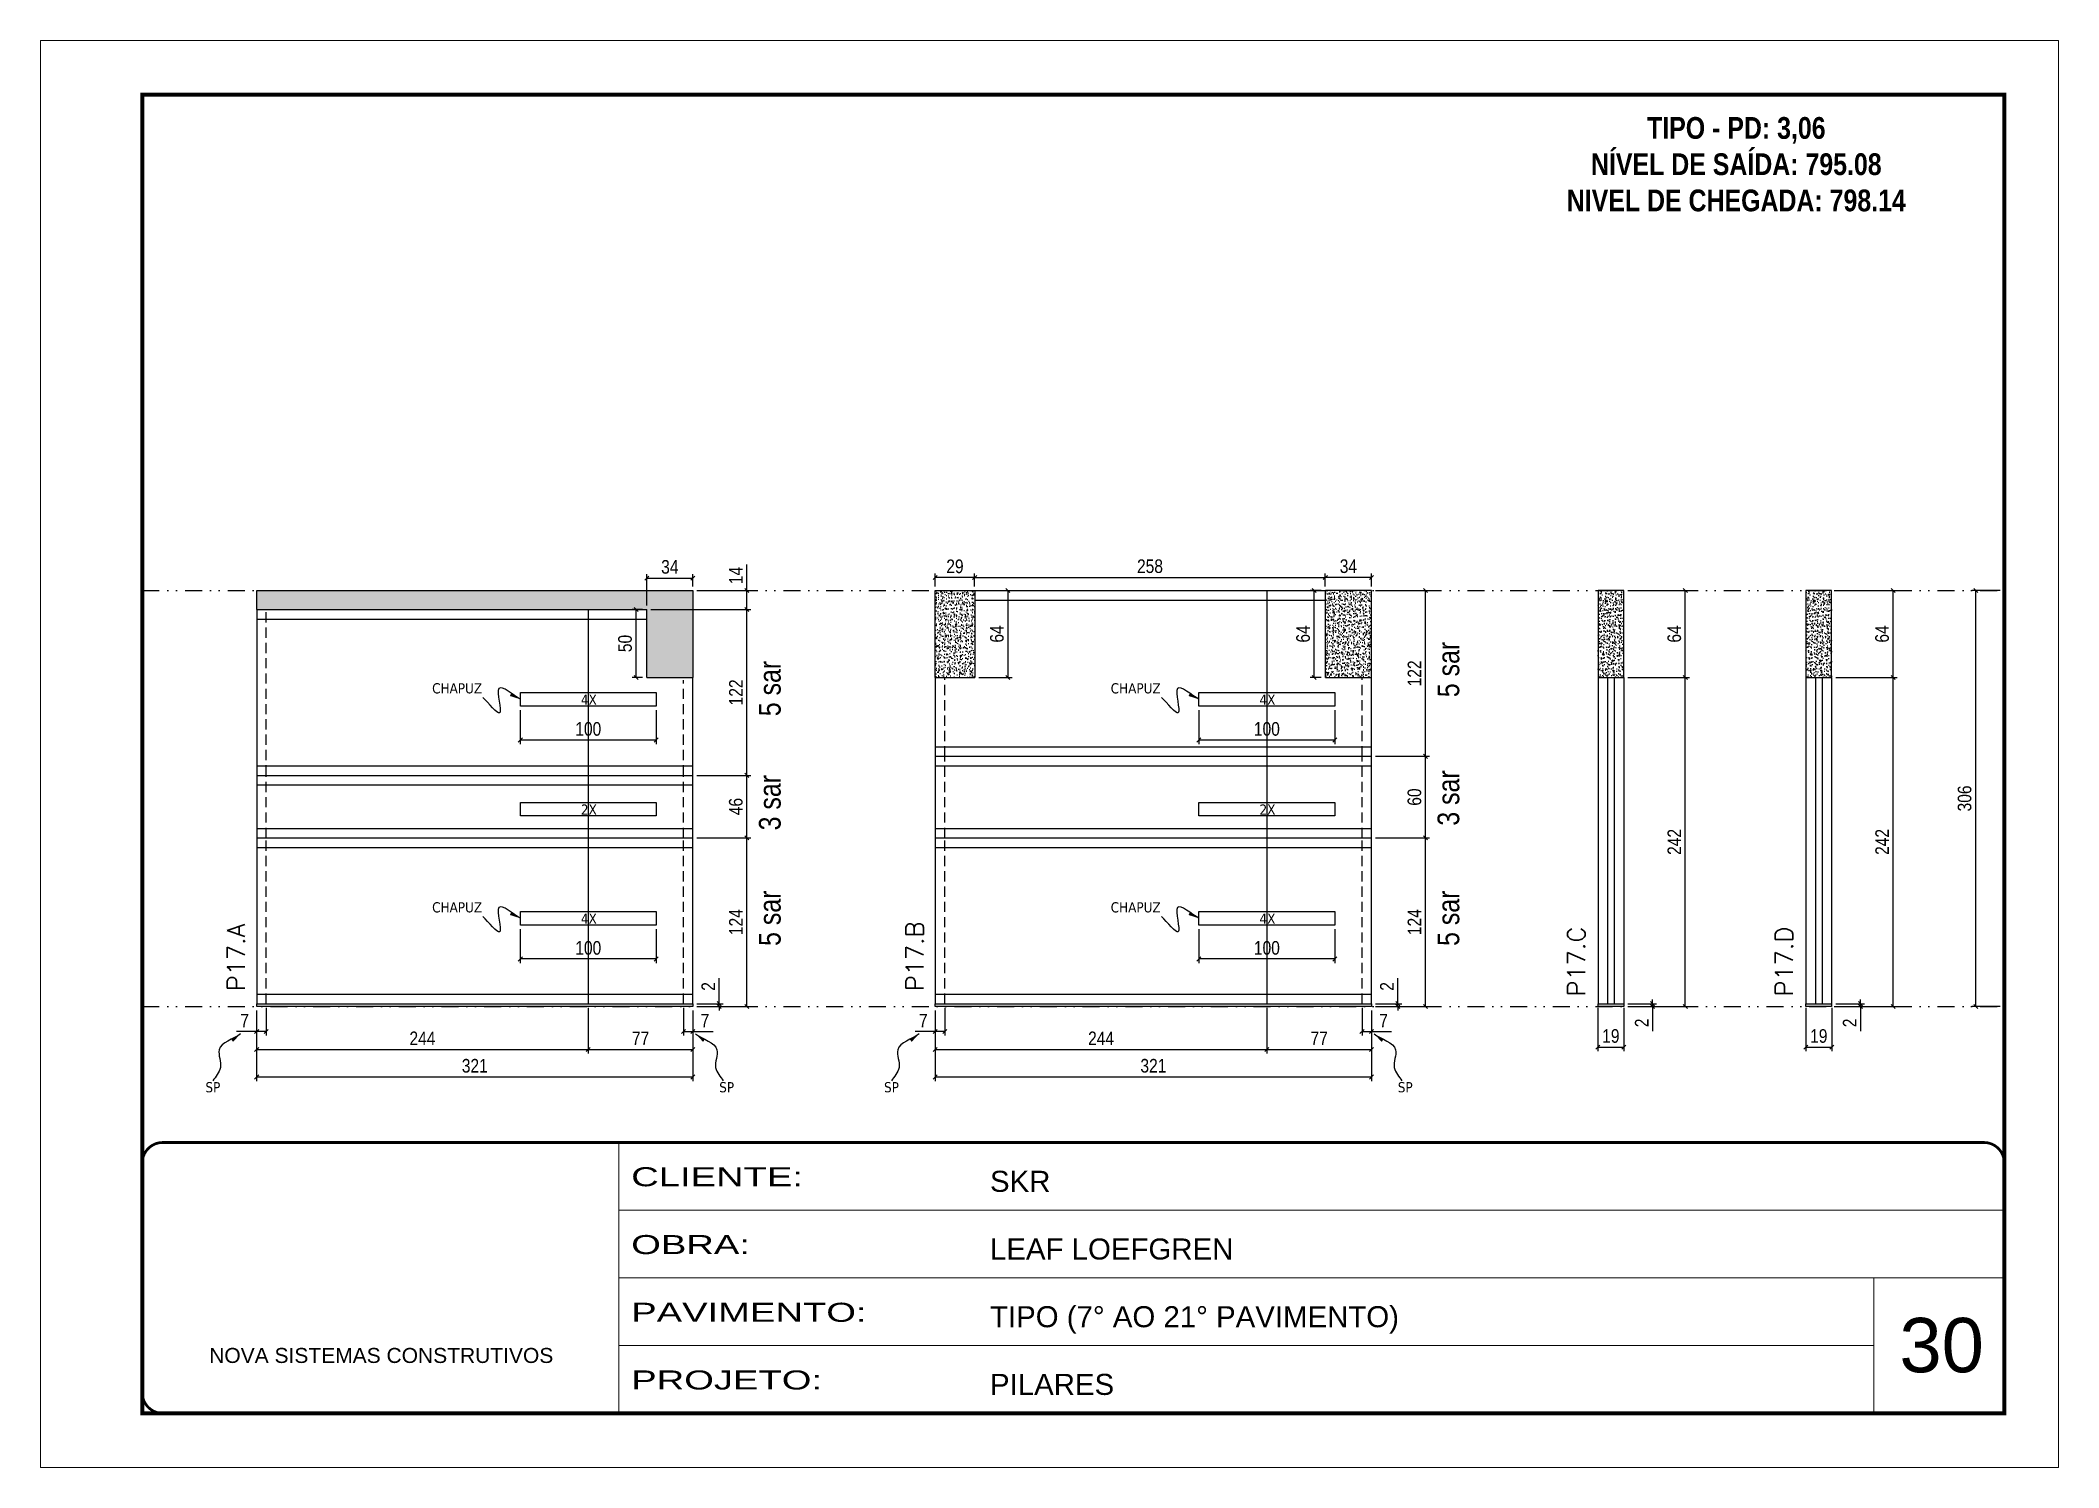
# Model space of a CAD drawing. Extents: x 14400 to 27878, y -21631 to 6985.
# Drawn here: x 16012 to 17497, y -2105 to -1055 of the extents above; entities that cross this region are included whole.
import ezdxf

# ---------------------------------------------------------------- set-up
doc = ezdxf.new("R2010")
doc.units = 0
for name, pattern in [('CONTINUO', [0]), ('DASHED', [0.75, 0.5, -0.25]), ('DIVIDE2', [0.625, 0.25, -0.125, 0, -0.125, 0, -0.125]), ('HIDDEN', [0.375, 0.25, -0.125])]:
    doc.linetypes.add(name, pattern=pattern)
for name, color, linetype, lineweight in [('CARIMBO', 255, 'Continuous', 9), ('Folhas', 255, 'Continuous', 9), ('SARRAFO DE PRESSAO', 251, 'DASHED', 9), ('Texto Seção', 7, 'Continuous', 15)]:
    doc.layers.add(name, color=color, linetype=linetype, lineweight=lineweight)
for name, color, linetype in [('COTA', 241, 'Continuous'), ('NOMENCLATURA', 7, 'Continuous'), ('Nível', 160, 'Continuous'), ('Painéis', 200, 'Continuous'), ('SARR_2.2x10', 60, 'Continuous'), ('SARR_2.2x7', 40, 'Continuous'), ('Sarrafo de Pressão', 42, 'HIDDEN'), ('texto', 7, 'Continuous')]:
    doc.layers.add(name, color=color, linetype=linetype)
doc.styles.add('ARIAL', font='arial.ttf')
doc.styles.add('ARIAL_NARROW', font='ARIALN.TTF', dxfattribs={"height": 0.2})
doc.styles.add('COTA TECNICA', font='techl___.ttf', dxfattribs={"height": 10})
doc.styles.add('COTA TECNICA-50', font='techl___.ttf', dxfattribs={"height": 10})
doc.styles.add('REGUA-120', font='ROMANS.shx', dxfattribs={"height": 15})
doc.styles.add('ROMANC', font='techb___.ttf', dxfattribs={"height": 2.5})
doc.styles.get("Standard").update_dxf_attribs({"font": 'arial.ttf'})
doc.styles.add('Tecnologia', font='')
doc.styles.get('Tecnologia').set_extended_font_data('Forgotten Futurist')
doc.dimstyles.new('COTA PAINEL-50', dxfattribs={"dimtxt": 10, "dimasz": 3, "dimexe": 3, "dimexo": 3, "dimgap": 3, "dimtad": 1, "dimdec": 1, "dimzin": 12, "dimdsep": 46, "dimtxsty": 'COTA TECNICA-50', "dimblk1": 'OBLIQUE', "dimblk2": 'OBLIQUE', "dimsah": 1, "dimcen": 0.9, "dimclrd": 4, "dimclre": 4, "dimclrt": 240, "dimadec": 1, "dimazin": 3, "dimtfac": 1, "dimtdec": 1, "dimtmove": 0, "dimatfit": 3, "dimfxl": 1, "dimtolj": 1, "dimtzin": 12, "dimarcsym": 0})
doc.dimstyles.new('PAINEL', dxfattribs={"dimtxt": 10, "dimasz": 3, "dimexe": 3, "dimexo": 3, "dimgap": 3, "dimtad": 1, "dimdec": 1, "dimzin": 12, "dimdsep": 46, "dimtxsty": 'COTA TECNICA', "dimblk1": 'OBLIQUE', "dimblk2": 'OBLIQUE', "dimsah": 1, "dimcen": 0.9, "dimclrd": 4, "dimclre": 4, "dimclrt": 240, "dimadec": 1, "dimazin": 3, "dimtfac": 1, "dimtdec": 1, "dimtmove": 0, "dimatfit": 3, "dimfxl": 1, "dimtolj": 1, "dimtzin": 12, "dimarcsym": 0})
doc.dimstyles.get("Standard").update_dxf_attribs({"dimtxt": 0.18, "dimasz": 0.18, "dimexe": 0.18, "dimexo": 0.0625, "dimgap": 0.09, "dimtad": 0, "dimtih": 1, "dimtoh": 1, "dimdec": 4, "dimzin": 0, "dimdsep": 46, "dimtxsty": 'Standard', "dimcen": 0.09, "dimadec": 0, "dimazin": 0, "dimtfac": 1, "dimtdec": 4, "dimtofl": 0, "dimtmove": 0, "dimatfit": 3, "dimfxl": 1, "dimtolj": 1, "dimtzin": 0, "dimarcsym": 0})

msp = doc.modelspace()

# ---------------------------------------------------------------- texts
at = {"layer": 'CARIMBO', "style": 'ARIAL'}
msp.add_text('30', height=40, dxfattribs=at).set_placement((17379.828, -2035.155))
at = {"layer": 'NOMENCLATURA', "style": 'ARIAL_NARROW'}
for s, p in [('5 sar', (17055.958, -1538.496)), ('5 sar', (16556.662, -1552.496)), ('3 sar', (16556.662, -1636.496)), ('3 sar', (17055.958, -1633.05)), ('5 sar', (16556.662, -1721.496)), ('5 sar', (17055.958, -1721.496))]:
    msp.add_text(s, height=16, rotation=90, dxfattribs=at).set_placement(p)
at = {"layer": 'NOMENCLATURA', "color": 2, "insert": (17259.806, -1111.713), "char_height": 16, "attachment_point": 2, "style": 'ROMANC'}
msp.add_mtext_dynamic_manual_height_columns('TIPO - PD: 3,06\\PNÍVEL DE SAÍDA: 795.08\\PNIVEL DE CHEGADA: 798.14', width=432.35115, gutter_width=1, heights=[0], dxfattribs=at)
at = {"layer": 'texto', "color": 0, "char_height": 7.5, "attachment_point": 5}
for s, insert in [('{\\fTahoma|b0|i0|c0|p34;\\C4;CHAPUZ}', (16318.595, -1532.039)), ('{\\fTahoma|b0|i0|c0|p34;\\C4;CHAPUZ}', (16817.89, -1532.039)), ('{\\fTahoma|b0|i0|c0|p34;\\C4;4X}', (16415.537, -1540.346)), ('{\\fTahoma|b0|i0|c0|p34;\\C4;4X}', (16914.833, -1540.346)), ('{\\fTahoma|b0|i0|c0|p34;\\C4;2X}', (16415.537, -1621.183)), ('{\\fTahoma|b0|i0|c0|p34;\\C4;2X}', (16914.833, -1621.183)), ('{\\fTahoma|b0|i0|c0|p34;\\C4;CHAPUZ}', (16318.595, -1693.157)), ('{\\fTahoma|b0|i0|c0|p34;\\C4;CHAPUZ}', (16817.89, -1693.157)), ('{\\fTahoma|b0|i0|c0|p34;\\C4;4X}', (16415.537, -1701.465)), ('{\\fTahoma|b0|i0|c0|p34;\\C4;4X}', (16914.833, -1701.465)), ('{\\fTahoma|b0|i0|c0|p34;\\C4;SP}', (16138.898, -1825.506)), ('{\\fTahoma|b0|i0|c0|p34;\\C4;SP}', (16516.922, -1825.506)), ('{\\fTahoma|b0|i0|c0|p34;\\C4;SP}', (16638.193, -1825.506)), ('{\\fTahoma|b0|i0|c0|p34;\\C4;SP}', (17016.218, -1825.506))]:
    msp.add_mtext(s, dxfattribs=dict(at, insert=insert))
at = {"layer": 'Texto Seção', "char_height": 13, "attachment_point": 7, "rotation": 90, "style": 'REGUA-120'}
for s, insert, width in [('P17.A', (16162.525, -1754.764), 285.32988), ('P17.B', (16661.821, -1754.764), 285.32988), ('P17.C', (17148.597, -1758.604), 370.6998), ('P17.D', (17301.513, -1758.604), 370.6998)]:
    msp.add_mtext(s, dxfattribs=dict(at, insert=insert, width=width))

# ---------------------------------------------------------------- blocks, each defined once
blk = doc.blocks.new('9999999999')
at = {"color": 30, "linetype": 'CONTINUO'}
for p, q in [((98564.6, 34230.2), (98564.6, 34429.4)), ((98564.6, 34379.6), (99584, 34379.6)), ((98564.6, 34329.8), (99488, 34329.8)), ((99584, 34329.8), (99488, 34329.8)), ((99488, 34329.8), (99488, 34230.2)), ((98564.6, 34280), (99488, 34280))]:
    blk.add_line(p, q, dxfattribs=at)
at = {"color": 30, "linetype": 'CONTINUO', "const_width": 2}
blk.add_lwpolyline([(99584, 34230.2), (99584, 34414.4, 0.414214), (99569, 34429.4), (98229, 34429.4, 0.414214), (98214, 34414.4), (98214, 34245.2, 0.414214), (98229, 34230.2), (99584, 34230.2)], format="xyb", dxfattribs=at)
at = {"layer": 'Folhas'}
blk.add_lwpolyline([(98139, 34190.2), (99624, 34190.2), (99624, 35240.2), (98139, 35240.2)], close=True, dxfattribs=at)
at = {"layer": 'Folhas', "color": 30, "const_width": 3}
blk.add_lwpolyline([(98214, 34230.2), (99584, 34230.2), (99584, 35200.2), (98214, 35200.2)], close=True, dxfattribs=at)
at = {"color": 7, "linetype": 'Continuous', "ltscale": 5, "style": 'ARIAL'}
for s, height, p in [('SKR', 15.48, (98837.7, 34393.1)), ('LEAF LOEFGREN', 15.483, (98837.7, 34343.3)), ('TIPO (7° AO 21° PAVIMENTO)', 15.483, (98837.7, 34293.5)), ('NOVA SISTEMAS CONSTRUTIVOS', 11.059, (98263.2, 34267.2)), ('PILARES', 15.48, (98837.7, 34243.7))]:
    blk.add_text(s, height=height, dxfattribs=at).set_placement(p)
at = {"layer": 'Folhas', "color": 7, "style": 'Tecnologia', "width": 1.5}
for s, p in [('CLIENTE:', (98573.7, 34397.2)), ('OBRA:', (98573.7, 34347.3)), ('PAVIMENTO:', (98573.7, 34297.5)), ('PROJETO:', (98573.7, 34247.7))]:
    blk.add_text(s, height=14, dxfattribs=at).set_placement(p)
blk = doc.blocks.new('_Oblique')
at = {"color": 0, "linetype": 'ByBlock', "lineweight": -2}
blk.add_line((-0.5, -0.5), (0.5, 0.5), dxfattribs=at)
blk = doc.blocks.new('*D1840')
at = {"layer": 'COTA', "color": 4, "lineweight": -2, "transparency": 16777216}
for p, q in [((16178.1, -1767), (16178.1, -1787.5)), ((16171.1, -1769), (16171.1, -1787.5)), ((16171.1, -1784.5), (16156.4, -1784.5)), ((16178.1, -1784.5), (16171.1, -1784.5))]:
    blk.add_line(p, q, dxfattribs=at)
at = {"layer": 'Defpoints', "color": 0, "transparency": 16777216}
for p in [(16171.1, -1766), (16178.1, -1764), (16171.1, -1784.5)]:
    blk.add_point(p, dxfattribs=at)
at = {"layer": 'COTA', "color": 4, "lineweight": -2, "transparency": 16777216, "xscale": 3, "yscale": 3, "zscale": 3, "rotation": 180}
blk.add_blockref('_Oblique', (16171.1, -1784.5), dxfattribs=at)
at = {"layer": 'COTA', "color": 4, "lineweight": -2, "transparency": 16777216, "xscale": 3, "yscale": 3, "zscale": 3}
blk.add_blockref('_Oblique', (16178.1, -1784.5), dxfattribs=at)
at = {"layer": 'COTA', "color": 240, "transparency": 16777216, "insert": (16162.3, -1776.5), "char_height": 10, "attachment_point": 5, "style": 'COTA TECNICA-50'}
blk.add_mtext('\\A1;7', dxfattribs=at)
blk = doc.blocks.new('*D1841')
at = {"layer": 'COTA', "color": 4, "lineweight": -2, "transparency": 16777216}
for p, q in [((16485.1, -1767), (16485.1, -1787.5)), ((16492.1, -1769), (16492.1, -1787.5)), ((16485.1, -1784.5), (16492.1, -1784.5)), ((16492.1, -1784.5), (16506.9, -1784.5))]:
    blk.add_line(p, q, dxfattribs=at)
at = {"layer": 'Defpoints', "color": 0, "transparency": 16777216}
for p in [(16485.1, -1764), (16492.1, -1766), (16492.1, -1784.5)]:
    blk.add_point(p, dxfattribs=at)
at = {"layer": 'COTA', "color": 4, "lineweight": -2, "transparency": 16777216, "xscale": 3, "yscale": 3, "zscale": 3, "rotation": 180}
blk.add_blockref('_Oblique', (16485.1, -1784.5), dxfattribs=at)
at = {"layer": 'COTA', "color": 4, "lineweight": -2, "transparency": 16777216, "xscale": 3, "yscale": 3, "zscale": 3}
blk.add_blockref('_Oblique', (16492.1, -1784.5), dxfattribs=at)
at = {"layer": 'COTA', "color": 240, "transparency": 16777216, "insert": (16501, -1776.5), "char_height": 10, "attachment_point": 5, "style": 'COTA TECNICA-50'}
blk.add_mtext('\\A1;7', dxfattribs=at)
blk = doc.blocks.new('*D1842')
at = {"layer": 'COTA', "color": 4, "lineweight": -2, "transparency": 16777216}
for p, q in [((16511.4, -1764), (16511.4, -1745.2)), ((16495.1, -1764), (16514.4, -1764)), ((16495.1, -1766), (16514.4, -1766)), ((16511.4, -1766), (16511.4, -1764)), ((16511.4, -1766), (16511.4, -1769))]:
    blk.add_line(p, q, dxfattribs=at)
at = {"layer": 'Defpoints', "color": 0, "transparency": 16777216}
for p in [(16492.1, -1764), (16492.1, -1766), (16511.4, -1766)]:
    blk.add_point(p, dxfattribs=at)
at = {"layer": 'COTA', "color": 4, "lineweight": -2, "transparency": 16777216, "xscale": 3, "yscale": 3, "zscale": 3}
for p, rotation in [((16511.4, -1764), 270), ((16511.4, -1766), 90)]:
    blk.add_blockref('_Oblique', p, dxfattribs=dict(at, rotation=rotation))
at = {"layer": 'COTA', "color": 240, "transparency": 16777216, "insert": (16503.4, -1751.3), "char_height": 10, "attachment_point": 5, "rotation": 90, "style": 'COTA TECNICA-50'}
blk.add_mtext('\\A1;2', dxfattribs=at)
blk = doc.blocks.new('*D1843')
at = {"layer": 'COTA', "color": 4, "lineweight": -2, "transparency": 16777216}
for p, q in [((16415.1, -1767), (16415.1, -1800.6)), ((16171.1, -1769), (16171.1, -1800.6)), ((16171.1, -1797.6), (16415.1, -1797.6))]:
    blk.add_line(p, q, dxfattribs=at)
at = {"layer": 'Defpoints', "color": 0, "transparency": 16777216}
for p in [(16171.1, -1766), (16415.1, -1764), (16415.1, -1797.6)]:
    blk.add_point(p, dxfattribs=at)
at = {"layer": 'COTA', "color": 4, "lineweight": -2, "transparency": 16777216, "xscale": 3, "yscale": 3, "zscale": 3, "rotation": 180}
blk.add_blockref('_Oblique', (16171.1, -1797.6), dxfattribs=at)
at = {"layer": 'COTA', "color": 4, "lineweight": -2, "transparency": 16777216, "xscale": 3, "yscale": 3, "zscale": 3}
blk.add_blockref('_Oblique', (16415.1, -1797.6), dxfattribs=at)
at = {"layer": 'COTA', "color": 240, "transparency": 16777216, "insert": (16293.1, -1789.5), "char_height": 10, "attachment_point": 5, "style": 'COTA TECNICA-50'}
blk.add_mtext('\\A1;244', dxfattribs=at)
blk = doc.blocks.new('*D1844')
at = {"layer": 'COTA', "color": 4, "lineweight": -2, "transparency": 16777216}
for p, q in [((16415.1, -1767), (16415.1, -1800.6)), ((16492.1, -1769), (16492.1, -1800.6)), ((16415.1, -1797.6), (16492.1, -1797.6))]:
    blk.add_line(p, q, dxfattribs=at)
at = {"layer": 'Defpoints', "color": 0, "transparency": 16777216}
for p in [(16415.1, -1764), (16492.1, -1766), (16492.1, -1797.6)]:
    blk.add_point(p, dxfattribs=at)
at = {"layer": 'COTA', "color": 4, "lineweight": -2, "transparency": 16777216, "xscale": 3, "yscale": 3, "zscale": 3, "rotation": 180}
blk.add_blockref('_Oblique', (16415.1, -1797.6), dxfattribs=at)
at = {"layer": 'COTA', "color": 4, "lineweight": -2, "transparency": 16777216, "xscale": 3, "yscale": 3, "zscale": 3}
blk.add_blockref('_Oblique', (16492.1, -1797.6), dxfattribs=at)
at = {"layer": 'COTA', "color": 240, "transparency": 16777216, "insert": (16453.6, -1789.5), "char_height": 10, "attachment_point": 5, "style": 'COTA TECNICA-50'}
blk.add_mtext('\\A1;77', dxfattribs=at)
blk = doc.blocks.new('*D1845')
at = {"layer": 'COTA', "color": 4, "linetype": 'ByBlock', "lineweight": -2, "transparency": 16777216}
for p, q in [((16365.1, -1709.2), (16365.1, -1734.1)), ((16465.1, -1709.2), (16465.1, -1734.1)), ((16465.1, -1731.1), (16365.1, -1731.1))]:
    blk.add_line(p, q, dxfattribs=at)
at = {"layer": 'Defpoints', "color": 0, "linetype": 'ByBlock', "transparency": 16777216}
for p in [(16365.1, -1706.2), (16465.1, -1706.2), (16365.1, -1731.1)]:
    blk.add_point(p, dxfattribs=at)
at = {"layer": 'COTA', "color": 4, "linetype": 'ByBlock', "lineweight": -2, "transparency": 16777216, "xscale": 3, "yscale": 3, "zscale": 3, "rotation": 180}
blk.add_blockref('_Oblique', (16365.1, -1731.1), dxfattribs=at)
at = {"layer": 'COTA', "color": 4, "linetype": 'ByBlock', "lineweight": -2, "transparency": 16777216, "xscale": 3, "yscale": 3, "zscale": 3}
blk.add_blockref('_Oblique', (16465.1, -1731.1), dxfattribs=at)
at = {"layer": 'COTA', "color": 240, "linetype": 'ByBlock', "transparency": 16777216, "insert": (16415.1, -1723), "char_height": 10, "attachment_point": 5, "style": 'COTA TECNICA'}
blk.add_mtext('\\A1;100', dxfattribs=at)
blk = doc.blocks.new('*D1846')
at = {"layer": 'COTA', "color": 4, "lineweight": -2, "transparency": 16777216}
for p, q in [((16495.1, -1642), (16534.8, -1642)), ((16531.8, -1766), (16531.8, -1642)), ((16495.1, -1766), (16534.8, -1766))]:
    blk.add_line(p, q, dxfattribs=at)
at = {"layer": 'Defpoints', "color": 0, "transparency": 16777216}
for p in [(16492.1, -1642), (16531.8, -1642), (16492.1, -1766)]:
    blk.add_point(p, dxfattribs=at)
at = {"layer": 'COTA', "color": 4, "lineweight": -2, "transparency": 16777216, "xscale": 3, "yscale": 3, "zscale": 3}
for p, rotation in [((16531.8, -1642), 90), ((16531.8, -1766), 270)]:
    blk.add_blockref('_Oblique', p, dxfattribs=dict(at, rotation=rotation))
at = {"layer": 'COTA', "color": 240, "transparency": 16777216, "insert": (16523.7, -1704), "char_height": 10, "attachment_point": 5, "rotation": 90, "style": 'COTA TECNICA'}
blk.add_mtext('\\A1;124', dxfattribs=at)
blk = doc.blocks.new('*D1847')
at = {"layer": 'COTA', "color": 4, "lineweight": -2, "transparency": 16777216}
for p, q in [((16677.4, -1767), (16677.4, -1787.5)), ((16670.4, -1769), (16670.4, -1787.5)), ((16670.4, -1784.5), (16655.7, -1784.5)), ((16677.4, -1784.5), (16670.4, -1784.5))]:
    blk.add_line(p, q, dxfattribs=at)
at = {"layer": 'Defpoints', "color": 0, "transparency": 16777216}
for p in [(16670.4, -1766), (16677.4, -1764), (16670.4, -1784.5)]:
    blk.add_point(p, dxfattribs=at)
at = {"layer": 'COTA', "color": 4, "lineweight": -2, "transparency": 16777216, "xscale": 3, "yscale": 3, "zscale": 3, "rotation": 180}
blk.add_blockref('_Oblique', (16670.4, -1784.5), dxfattribs=at)
at = {"layer": 'COTA', "color": 4, "lineweight": -2, "transparency": 16777216, "xscale": 3, "yscale": 3, "zscale": 3}
blk.add_blockref('_Oblique', (16677.4, -1784.5), dxfattribs=at)
at = {"layer": 'COTA', "color": 240, "transparency": 16777216, "insert": (16661.6, -1776.5), "char_height": 10, "attachment_point": 5, "style": 'COTA TECNICA-50'}
blk.add_mtext('\\A1;7', dxfattribs=at)
blk = doc.blocks.new('*D1848')
at = {"layer": 'COTA', "color": 4, "lineweight": -2, "transparency": 16777216}
for p, q in [((16984.4, -1767), (16984.4, -1787.5)), ((16991.4, -1769), (16991.4, -1787.5)), ((16984.4, -1784.5), (16991.4, -1784.5)), ((16991.4, -1784.5), (17006.2, -1784.5))]:
    blk.add_line(p, q, dxfattribs=at)
at = {"layer": 'Defpoints', "color": 0, "transparency": 16777216}
for p in [(16984.4, -1764), (16991.4, -1766), (16991.4, -1784.5)]:
    blk.add_point(p, dxfattribs=at)
at = {"layer": 'COTA', "color": 4, "lineweight": -2, "transparency": 16777216, "xscale": 3, "yscale": 3, "zscale": 3, "rotation": 180}
blk.add_blockref('_Oblique', (16984.4, -1784.5), dxfattribs=at)
at = {"layer": 'COTA', "color": 4, "lineweight": -2, "transparency": 16777216, "xscale": 3, "yscale": 3, "zscale": 3}
blk.add_blockref('_Oblique', (16991.4, -1784.5), dxfattribs=at)
at = {"layer": 'COTA', "color": 240, "transparency": 16777216, "insert": (17000.3, -1776.5), "char_height": 10, "attachment_point": 5, "style": 'COTA TECNICA-50'}
blk.add_mtext('\\A1;7', dxfattribs=at)
blk = doc.blocks.new('*D1849')
at = {"layer": 'COTA', "color": 4, "lineweight": -2, "transparency": 16777216}
for p, q in [((17010.7, -1764), (17010.7, -1745.2)), ((16994.4, -1764), (17013.7, -1764)), ((16994.4, -1766), (17013.7, -1766)), ((17010.7, -1766), (17010.7, -1764)), ((17010.7, -1766), (17010.7, -1769))]:
    blk.add_line(p, q, dxfattribs=at)
at = {"layer": 'Defpoints', "color": 0, "transparency": 16777216}
for p in [(16991.4, -1764), (16991.4, -1766), (17010.7, -1766)]:
    blk.add_point(p, dxfattribs=at)
at = {"layer": 'COTA', "color": 4, "lineweight": -2, "transparency": 16777216, "xscale": 3, "yscale": 3, "zscale": 3}
for p, rotation in [((17010.7, -1764), 270), ((17010.7, -1766), 90)]:
    blk.add_blockref('_Oblique', p, dxfattribs=dict(at, rotation=rotation))
at = {"layer": 'COTA', "color": 240, "transparency": 16777216, "insert": (17002.7, -1751.3), "char_height": 10, "attachment_point": 5, "rotation": 90, "style": 'COTA TECNICA-50'}
blk.add_mtext('\\A1;2', dxfattribs=at)
blk = doc.blocks.new('*D1850')
at = {"layer": 'COTA', "color": 4, "lineweight": -2, "transparency": 16777216}
for p, q in [((16914.4, -1767), (16914.4, -1800.6)), ((16670.4, -1769), (16670.4, -1800.6)), ((16670.4, -1797.6), (16914.4, -1797.6))]:
    blk.add_line(p, q, dxfattribs=at)
at = {"layer": 'Defpoints', "color": 0, "transparency": 16777216}
for p in [(16670.4, -1766), (16914.4, -1764), (16914.4, -1797.6)]:
    blk.add_point(p, dxfattribs=at)
at = {"layer": 'COTA', "color": 4, "lineweight": -2, "transparency": 16777216, "xscale": 3, "yscale": 3, "zscale": 3, "rotation": 180}
blk.add_blockref('_Oblique', (16670.4, -1797.6), dxfattribs=at)
at = {"layer": 'COTA', "color": 4, "lineweight": -2, "transparency": 16777216, "xscale": 3, "yscale": 3, "zscale": 3}
blk.add_blockref('_Oblique', (16914.4, -1797.6), dxfattribs=at)
at = {"layer": 'COTA', "color": 240, "transparency": 16777216, "insert": (16792.4, -1789.5), "char_height": 10, "attachment_point": 5, "style": 'COTA TECNICA-50'}
blk.add_mtext('\\A1;244', dxfattribs=at)
blk = doc.blocks.new('*D1851')
at = {"layer": 'COTA', "color": 4, "lineweight": -2, "transparency": 16777216}
for p, q in [((16914.4, -1767), (16914.4, -1800.6)), ((16991.4, -1769), (16991.4, -1800.6)), ((16914.4, -1797.6), (16991.4, -1797.6))]:
    blk.add_line(p, q, dxfattribs=at)
at = {"layer": 'Defpoints', "color": 0, "transparency": 16777216}
for p in [(16914.4, -1764), (16991.4, -1766), (16991.4, -1797.6)]:
    blk.add_point(p, dxfattribs=at)
at = {"layer": 'COTA', "color": 4, "lineweight": -2, "transparency": 16777216, "xscale": 3, "yscale": 3, "zscale": 3, "rotation": 180}
blk.add_blockref('_Oblique', (16914.4, -1797.6), dxfattribs=at)
at = {"layer": 'COTA', "color": 4, "lineweight": -2, "transparency": 16777216, "xscale": 3, "yscale": 3, "zscale": 3}
blk.add_blockref('_Oblique', (16991.4, -1797.6), dxfattribs=at)
at = {"layer": 'COTA', "color": 240, "transparency": 16777216, "insert": (16952.9, -1789.5), "char_height": 10, "attachment_point": 5, "style": 'COTA TECNICA-50'}
blk.add_mtext('\\A1;77', dxfattribs=at)
blk = doc.blocks.new('*D1852')
at = {"layer": 'COTA', "color": 4, "linetype": 'ByBlock', "lineweight": -2, "transparency": 16777216}
for p, q in [((16864.4, -1709.2), (16864.4, -1734.1)), ((16964.4, -1709.2), (16964.4, -1734.1)), ((16964.4, -1731.1), (16864.4, -1731.1))]:
    blk.add_line(p, q, dxfattribs=at)
at = {"layer": 'Defpoints', "color": 0, "linetype": 'ByBlock', "transparency": 16777216}
for p in [(16864.4, -1706.2), (16964.4, -1706.2), (16864.4, -1731.1)]:
    blk.add_point(p, dxfattribs=at)
at = {"layer": 'COTA', "color": 4, "linetype": 'ByBlock', "lineweight": -2, "transparency": 16777216, "xscale": 3, "yscale": 3, "zscale": 3, "rotation": 180}
blk.add_blockref('_Oblique', (16864.4, -1731.1), dxfattribs=at)
at = {"layer": 'COTA', "color": 4, "linetype": 'ByBlock', "lineweight": -2, "transparency": 16777216, "xscale": 3, "yscale": 3, "zscale": 3}
blk.add_blockref('_Oblique', (16964.4, -1731.1), dxfattribs=at)
at = {"layer": 'COTA', "color": 240, "linetype": 'ByBlock', "transparency": 16777216, "insert": (16914.4, -1723), "char_height": 10, "attachment_point": 5, "style": 'COTA TECNICA'}
blk.add_mtext('\\A1;100', dxfattribs=at)
blk = doc.blocks.new('*D1853')
at = {"layer": 'COTA', "color": 4, "lineweight": -2, "transparency": 16777216}
for p, q in [((16994.4, -1642), (17034.1, -1642)), ((17031.1, -1766), (17031.1, -1642)), ((16994.4, -1766), (17034.1, -1766))]:
    blk.add_line(p, q, dxfattribs=at)
at = {"layer": 'Defpoints', "color": 0, "transparency": 16777216}
for p in [(16991.4, -1642), (17031.1, -1642), (16991.4, -1766)]:
    blk.add_point(p, dxfattribs=at)
at = {"layer": 'COTA', "color": 4, "lineweight": -2, "transparency": 16777216, "xscale": 3, "yscale": 3, "zscale": 3}
for p, rotation in [((17031.1, -1642), 90), ((17031.1, -1766), 270)]:
    blk.add_blockref('_Oblique', p, dxfattribs=dict(at, rotation=rotation))
at = {"layer": 'COTA', "color": 240, "transparency": 16777216, "insert": (17023, -1704), "char_height": 10, "attachment_point": 5, "rotation": 90, "style": 'COTA TECNICA'}
blk.add_mtext('\\A1;124', dxfattribs=at)
blk = doc.blocks.new('*D1811')
at = {"layer": 'COTA', "color": 4, "lineweight": -2, "transparency": 16777216}
for p, q in [((16171.1, -1769), (16171.1, -1820.9)), ((16492.1, -1769), (16492.1, -1820.9)), ((16171.1, -1817.9), (16492.1, -1817.9))]:
    blk.add_line(p, q, dxfattribs=at)
at = {"layer": 'Defpoints', "color": 0, "transparency": 16777216}
for p in [(16171.1, -1766), (16492.1, -1766), (16492.1, -1817.9)]:
    blk.add_point(p, dxfattribs=at)
at = {"layer": 'COTA', "color": 4, "lineweight": -2, "transparency": 16777216, "xscale": 3, "yscale": 3, "zscale": 3, "rotation": 180}
blk.add_blockref('_Oblique', (16171.1, -1817.9), dxfattribs=at)
at = {"layer": 'COTA', "color": 4, "lineweight": -2, "transparency": 16777216, "xscale": 3, "yscale": 3, "zscale": 3}
blk.add_blockref('_Oblique', (16492.1, -1817.9), dxfattribs=at)
at = {"layer": 'COTA', "color": 240, "transparency": 16777216, "insert": (16331.6, -1809.7), "char_height": 10, "attachment_point": 5, "style": 'COTA TECNICA'}
blk.add_mtext('\\A1;321', dxfattribs=at)
blk = doc.blocks.new('*D1812')
at = {"layer": 'COTA', "color": 4, "lineweight": -2, "transparency": 16777216}
for p, q in [((16670.4, -1769), (16670.4, -1820.9)), ((16991.4, -1769), (16991.4, -1820.9)), ((16670.4, -1817.9), (16991.4, -1817.9))]:
    blk.add_line(p, q, dxfattribs=at)
at = {"layer": 'Defpoints', "color": 0, "transparency": 16777216}
for p in [(16670.4, -1766), (16991.4, -1766), (16991.4, -1817.9)]:
    blk.add_point(p, dxfattribs=at)
at = {"layer": 'COTA', "color": 4, "lineweight": -2, "transparency": 16777216, "xscale": 3, "yscale": 3, "zscale": 3, "rotation": 180}
blk.add_blockref('_Oblique', (16670.4, -1817.9), dxfattribs=at)
at = {"layer": 'COTA', "color": 4, "lineweight": -2, "transparency": 16777216, "xscale": 3, "yscale": 3, "zscale": 3}
blk.add_blockref('_Oblique', (16991.4, -1817.9), dxfattribs=at)
at = {"layer": 'COTA', "color": 240, "transparency": 16777216, "insert": (16830.9, -1809.7), "char_height": 10, "attachment_point": 5, "style": 'COTA TECNICA'}
blk.add_mtext('\\A1;321', dxfattribs=at)
blk = doc.blocks.new('*D1854')
at = {"layer": 'COTA', "color": 4, "lineweight": -2, "transparency": 16777216}
for p, q in [((16670.4, -1457), (16670.4, -1447.4)), ((16699.4, -1450.4), (16670.4, -1450.4)), ((16699.4, -1457), (16699.4, -1447.4))]:
    blk.add_line(p, q, dxfattribs=at)
at = {"layer": 'Defpoints', "color": 0, "transparency": 16777216}
for p in [(16670.4, -1450.4), (16670.4, -1460), (16699.4, -1460)]:
    blk.add_point(p, dxfattribs=at)
at = {"layer": 'COTA', "color": 4, "lineweight": -2, "transparency": 16777216, "xscale": 3, "yscale": 3, "zscale": 3, "rotation": 180}
blk.add_blockref('_Oblique', (16670.4, -1450.4), dxfattribs=at)
at = {"layer": 'COTA', "color": 4, "lineweight": -2, "transparency": 16777216, "xscale": 3, "yscale": 3, "zscale": 3}
blk.add_blockref('_Oblique', (16699.4, -1450.4), dxfattribs=at)
at = {"layer": 'COTA', "color": 240, "transparency": 16777216, "insert": (16684.9, -1442.3), "char_height": 10, "attachment_point": 5, "style": 'COTA TECNICA'}
blk.add_mtext('\\A1;29', dxfattribs=at)
blk = doc.blocks.new('*D1855')
at = {"layer": 'COTA', "color": 4, "lineweight": -2, "transparency": 16777216}
for p, q in [((16699.4, -1457), (16699.4, -1447.4)), ((16699.4, -1450.4), (16957.4, -1450.4)), ((16957.4, -1457), (16957.4, -1447.4))]:
    blk.add_line(p, q, dxfattribs=at)
at = {"layer": 'Defpoints', "color": 0, "transparency": 16777216}
for p in [(16957.4, -1450.4), (16699.4, -1460), (16957.4, -1460)]:
    blk.add_point(p, dxfattribs=at)
at = {"layer": 'COTA', "color": 4, "lineweight": -2, "transparency": 16777216, "xscale": 3, "yscale": 3, "zscale": 3, "rotation": 180}
blk.add_blockref('_Oblique', (16699.4, -1450.4), dxfattribs=at)
at = {"layer": 'COTA', "color": 4, "lineweight": -2, "transparency": 16777216, "xscale": 3, "yscale": 3, "zscale": 3}
blk.add_blockref('_Oblique', (16957.4, -1450.4), dxfattribs=at)
at = {"layer": 'COTA', "color": 240, "transparency": 16777216, "insert": (16828.4, -1442.2), "char_height": 10, "attachment_point": 5, "style": 'COTA TECNICA'}
blk.add_mtext('\\A1;258', dxfattribs=at)
blk = doc.blocks.new('*D1856')
at = {"layer": 'COTA', "color": 4, "lineweight": -2, "transparency": 16777216}
for p, q in [((16957.4, -1457), (16957.4, -1447.4)), ((16991.4, -1450.4), (16957.4, -1450.4)), ((16991.4, -1457), (16991.4, -1447.4))]:
    blk.add_line(p, q, dxfattribs=at)
at = {"layer": 'Defpoints', "color": 0, "transparency": 16777216}
for p in [(16957.4, -1450.4), (16957.4, -1460), (16991.4, -1460)]:
    blk.add_point(p, dxfattribs=at)
at = {"layer": 'COTA', "color": 4, "lineweight": -2, "transparency": 16777216, "xscale": 3, "yscale": 3, "zscale": 3, "rotation": 180}
blk.add_blockref('_Oblique', (16957.4, -1450.4), dxfattribs=at)
at = {"layer": 'COTA', "color": 4, "lineweight": -2, "transparency": 16777216, "xscale": 3, "yscale": 3, "zscale": 3}
blk.add_blockref('_Oblique', (16991.4, -1450.4), dxfattribs=at)
at = {"layer": 'COTA', "color": 240, "transparency": 16777216, "insert": (16974.4, -1442.2), "char_height": 10, "attachment_point": 5, "style": 'COTA TECNICA'}
blk.add_mtext('\\A1;34', dxfattribs=at)
blk = doc.blocks.new('*D1857')
at = {"layer": 'COTA', "color": 4, "lineweight": -2, "transparency": 16777216}
for p, q in [((16531.8, -1460), (16531.8, -1440.9)), ((16495.1, -1460), (16534.8, -1460)), ((16531.8, -1474), (16531.8, -1460)), ((16461.1, -1474), (16534.8, -1474))]:
    blk.add_line(p, q, dxfattribs=at)
at = {"layer": 'Defpoints', "color": 0, "transparency": 16777216}
for p in [(16492.1, -1460), (16531.8, -1460), (16458.1, -1474)]:
    blk.add_point(p, dxfattribs=at)
at = {"layer": 'COTA', "color": 4, "lineweight": -2, "transparency": 16777216, "xscale": 3, "yscale": 3, "zscale": 3}
for p, rotation in [((16531.8, -1460), 90), ((16531.8, -1474), 270)]:
    blk.add_blockref('_Oblique', p, dxfattribs=dict(at, rotation=rotation))
at = {"layer": 'COTA', "color": 240, "transparency": 16777216, "insert": (16523.7, -1449), "char_height": 10, "attachment_point": 5, "rotation": 90, "style": 'COTA TECNICA'}
blk.add_mtext('\\A1;14', dxfattribs=at)
blk = doc.blocks.new('*D1858')
at = {"layer": 'COTA', "color": 4, "lineweight": -2, "transparency": 16777216}
for p, q in [((16455.1, -1474), (16447.3, -1474)), ((16450.3, -1524), (16450.3, -1474)), ((16455.1, -1524), (16447.3, -1524))]:
    blk.add_line(p, q, dxfattribs=at)
at = {"layer": 'Defpoints', "color": 0, "transparency": 16777216}
for p in [(16450.3, -1474), (16458.1, -1474), (16458.1, -1524)]:
    blk.add_point(p, dxfattribs=at)
at = {"layer": 'COTA', "color": 4, "lineweight": -2, "transparency": 16777216, "xscale": 3, "yscale": 3, "zscale": 3}
for p, rotation in [((16450.3, -1474), 90), ((16450.3, -1524), 270)]:
    blk.add_blockref('_Oblique', p, dxfattribs=dict(at, rotation=rotation))
at = {"layer": 'COTA', "color": 240, "transparency": 16777216, "insert": (16442.2, -1499), "char_height": 10, "attachment_point": 5, "rotation": 90, "style": 'COTA TECNICA'}
blk.add_mtext('\\A1;50', dxfattribs=at)
blk = doc.blocks.new('*D1859')
at = {"layer": 'COTA', "color": 4, "lineweight": -2, "transparency": 16777216}
for p, q in [((16458.1, -1471), (16458.1, -1447.9)), ((16458.1, -1450.9), (16492.1, -1450.9)), ((16492.1, -1457), (16492.1, -1447.9))]:
    blk.add_line(p, q, dxfattribs=at)
at = {"layer": 'Defpoints', "color": 0, "transparency": 16777216}
for p in [(16492.1, -1450.9), (16492.1, -1460), (16458.1, -1474)]:
    blk.add_point(p, dxfattribs=at)
at = {"layer": 'COTA', "color": 4, "lineweight": -2, "transparency": 16777216, "xscale": 3, "yscale": 3, "zscale": 3, "rotation": 180}
blk.add_blockref('_Oblique', (16458.1, -1450.9), dxfattribs=at)
at = {"layer": 'COTA', "color": 4, "lineweight": -2, "transparency": 16777216, "xscale": 3, "yscale": 3, "zscale": 3}
blk.add_blockref('_Oblique', (16492.1, -1450.9), dxfattribs=at)
at = {"layer": 'COTA', "color": 240, "transparency": 16777216, "insert": (16475.1, -1442.7), "char_height": 10, "attachment_point": 5, "style": 'COTA TECNICA'}
blk.add_mtext('\\A1;34', dxfattribs=at)
blk = doc.blocks.new('*D1860')
at = {"layer": 'COTA', "color": 4, "lineweight": -2, "transparency": 16777216}
for p, q in [((16702.4, -1460), (16726.9, -1460)), ((16723.9, -1460), (16723.9, -1524)), ((16702.4, -1524), (16726.9, -1524))]:
    blk.add_line(p, q, dxfattribs=at)
at = {"layer": 'Defpoints', "color": 0, "transparency": 16777216}
for p in [(16699.4, -1460), (16699.4, -1524), (16723.9, -1524)]:
    blk.add_point(p, dxfattribs=at)
at = {"layer": 'COTA', "color": 4, "lineweight": -2, "transparency": 16777216, "xscale": 3, "yscale": 3, "zscale": 3}
for p, rotation in [((16723.9, -1460), 90), ((16723.9, -1524), 270)]:
    blk.add_blockref('_Oblique', p, dxfattribs=dict(at, rotation=rotation))
at = {"layer": 'COTA', "color": 240, "transparency": 16777216, "insert": (16715.8, -1492), "char_height": 10, "attachment_point": 5, "rotation": 90, "style": 'COTA TECNICA'}
blk.add_mtext('\\A1;64', dxfattribs=at)
blk = doc.blocks.new('*D1861')
at = {"layer": 'COTA', "color": 4, "lineweight": -2, "transparency": 16777216}
for p, q in [((16954.4, -1460), (16946.2, -1460)), ((16949.2, -1524), (16949.2, -1460)), ((16954.4, -1524), (16946.2, -1524))]:
    blk.add_line(p, q, dxfattribs=at)
at = {"layer": 'Defpoints', "color": 0, "transparency": 16777216}
for p in [(16949.2, -1460), (16957.4, -1460), (16957.4, -1524)]:
    blk.add_point(p, dxfattribs=at)
at = {"layer": 'COTA', "color": 4, "lineweight": -2, "transparency": 16777216, "xscale": 3, "yscale": 3, "zscale": 3}
for p, rotation in [((16949.2, -1460), 90), ((16949.2, -1524), 270)]:
    blk.add_blockref('_Oblique', p, dxfattribs=dict(at, rotation=rotation))
at = {"layer": 'COTA', "color": 240, "transparency": 16777216, "insert": (16941.1, -1492), "char_height": 10, "attachment_point": 5, "rotation": 90, "style": 'COTA TECNICA'}
blk.add_mtext('\\A1;64', dxfattribs=at)
blk = doc.blocks.new('*D1862')
at = {"layer": 'COTA', "color": 4, "lineweight": -2, "transparency": 16777216}
for p, q in [((17454, -1460), (17433, -1460)), ((17436, -1766), (17436, -1460)), ((17454, -1766), (17433, -1766))]:
    blk.add_line(p, q, dxfattribs=at)
at = {"layer": 'Defpoints', "color": 0, "transparency": 16777216}
for p in [(17436, -1460), (17457, -1460), (17457, -1766)]:
    blk.add_point(p, dxfattribs=at)
at = {"layer": 'COTA', "color": 4, "lineweight": -2, "transparency": 16777216, "xscale": 3, "yscale": 3, "zscale": 3}
for p, rotation in [((17436, -1460), 90), ((17436, -1766), 270)]:
    blk.add_blockref('_Oblique', p, dxfattribs=dict(at, rotation=rotation))
at = {"layer": 'COTA', "color": 240, "transparency": 16777216, "insert": (17427.8, -1613), "char_height": 10, "attachment_point": 5, "rotation": 90, "style": 'COTA TECNICA'}
blk.add_mtext('\\A1;306', dxfattribs=at)
blk = doc.blocks.new('*D1863')
at = {"layer": 'COTA', "color": 4, "lineweight": -2, "transparency": 16777216}
for p, q in [((16495.1, -1596), (16534.8, -1596)), ((16531.8, -1642), (16531.8, -1596)), ((16495.1, -1642), (16534.8, -1642))]:
    blk.add_line(p, q, dxfattribs=at)
at = {"layer": 'Defpoints', "color": 0, "transparency": 16777216}
for p in [(16492.1, -1596), (16531.8, -1596), (16492.1, -1642)]:
    blk.add_point(p, dxfattribs=at)
at = {"layer": 'COTA', "color": 4, "lineweight": -2, "transparency": 16777216, "xscale": 3, "yscale": 3, "zscale": 3}
for p, rotation in [((16531.8, -1596), 90), ((16531.8, -1642), 270)]:
    blk.add_blockref('_Oblique', p, dxfattribs=dict(at, rotation=rotation))
at = {"layer": 'COTA', "color": 240, "transparency": 16777216, "insert": (16523.7, -1619), "char_height": 10, "attachment_point": 5, "rotation": 90, "style": 'COTA TECNICA'}
blk.add_mtext('\\A1;46', dxfattribs=at)
blk = doc.blocks.new('*D1864')
at = {"layer": 'COTA', "color": 4, "lineweight": -2, "transparency": 16777216}
for p, q in [((16461.1, -1474), (16534.8, -1474)), ((16531.8, -1596), (16531.8, -1474)), ((16495.1, -1596), (16534.8, -1596))]:
    blk.add_line(p, q, dxfattribs=at)
at = {"layer": 'Defpoints', "color": 0, "transparency": 16777216}
for p in [(16458.1, -1474), (16531.8, -1474), (16492.1, -1596)]:
    blk.add_point(p, dxfattribs=at)
at = {"layer": 'COTA', "color": 4, "lineweight": -2, "transparency": 16777216, "xscale": 3, "yscale": 3, "zscale": 3}
for p, rotation in [((16531.8, -1474), 90), ((16531.8, -1596), 270)]:
    blk.add_blockref('_Oblique', p, dxfattribs=dict(at, rotation=rotation))
at = {"layer": 'COTA', "color": 240, "transparency": 16777216, "insert": (16523.7, -1535), "char_height": 10, "attachment_point": 5, "rotation": 90, "style": 'COTA TECNICA'}
blk.add_mtext('\\A1;122', dxfattribs=at)
blk = doc.blocks.new('*D1865')
at = {"layer": 'COTA', "color": 4, "linetype": 'ByBlock', "lineweight": -2, "transparency": 16777216}
for p, q in [((16365.1, -1548.1), (16365.1, -1573)), ((16465.1, -1548.1), (16465.1, -1573)), ((16465.1, -1570), (16365.1, -1570))]:
    blk.add_line(p, q, dxfattribs=at)
at = {"layer": 'Defpoints', "color": 0, "linetype": 'ByBlock', "transparency": 16777216}
for p in [(16365.1, -1545.1), (16465.1, -1545.1), (16365.1, -1570)]:
    blk.add_point(p, dxfattribs=at)
at = {"layer": 'COTA', "color": 4, "linetype": 'ByBlock', "lineweight": -2, "transparency": 16777216, "xscale": 3, "yscale": 3, "zscale": 3, "rotation": 180}
blk.add_blockref('_Oblique', (16365.1, -1570), dxfattribs=at)
at = {"layer": 'COTA', "color": 4, "linetype": 'ByBlock', "lineweight": -2, "transparency": 16777216, "xscale": 3, "yscale": 3, "zscale": 3}
blk.add_blockref('_Oblique', (16465.1, -1570), dxfattribs=at)
at = {"layer": 'COTA', "color": 240, "linetype": 'ByBlock', "transparency": 16777216, "insert": (16415.1, -1561.9), "char_height": 10, "attachment_point": 5, "style": 'COTA TECNICA'}
blk.add_mtext('\\A1;100', dxfattribs=at)
blk = doc.blocks.new('*D1866')
at = {"layer": 'COTA', "color": 4, "lineweight": -2, "transparency": 16777216}
for p, q in [((16994.4, -1582), (17034.1, -1582)), ((17031.1, -1642), (17031.1, -1582)), ((16994.4, -1642), (17034.1, -1642))]:
    blk.add_line(p, q, dxfattribs=at)
at = {"layer": 'Defpoints', "color": 0, "transparency": 16777216}
for p in [(16991.4, -1582), (17031.1, -1582), (16991.4, -1642)]:
    blk.add_point(p, dxfattribs=at)
at = {"layer": 'COTA', "color": 4, "lineweight": -2, "transparency": 16777216, "xscale": 3, "yscale": 3, "zscale": 3}
for p, rotation in [((17031.1, -1582), 90), ((17031.1, -1642), 270)]:
    blk.add_blockref('_Oblique', p, dxfattribs=dict(at, rotation=rotation))
at = {"layer": 'COTA', "color": 240, "transparency": 16777216, "insert": (17023, -1612), "char_height": 10, "attachment_point": 5, "rotation": 90, "style": 'COTA TECNICA'}
blk.add_mtext('\\A1;60', dxfattribs=at)
blk = doc.blocks.new('*D1867')
at = {"layer": 'COTA', "color": 4, "lineweight": -2, "transparency": 16777216}
for p, q in [((16994.4, -1460), (17034.1, -1460)), ((17031.1, -1582), (17031.1, -1460)), ((16994.4, -1582), (17034.1, -1582))]:
    blk.add_line(p, q, dxfattribs=at)
at = {"layer": 'Defpoints', "color": 0, "transparency": 16777216}
for p in [(16991.4, -1460), (17031.1, -1460), (16991.4, -1582)]:
    blk.add_point(p, dxfattribs=at)
at = {"layer": 'COTA', "color": 4, "lineweight": -2, "transparency": 16777216, "xscale": 3, "yscale": 3, "zscale": 3}
for p, rotation in [((17031.1, -1460), 90), ((17031.1, -1582), 270)]:
    blk.add_blockref('_Oblique', p, dxfattribs=dict(at, rotation=rotation))
at = {"layer": 'COTA', "color": 240, "transparency": 16777216, "insert": (17023, -1521), "char_height": 10, "attachment_point": 5, "rotation": 90, "style": 'COTA TECNICA'}
blk.add_mtext('\\A1;122', dxfattribs=at)
blk = doc.blocks.new('*D1868')
at = {"layer": 'COTA', "color": 4, "linetype": 'ByBlock', "lineweight": -2, "transparency": 16777216}
for p, q in [((16864.4, -1548.1), (16864.4, -1573)), ((16964.4, -1548.1), (16964.4, -1573)), ((16964.4, -1570), (16864.4, -1570))]:
    blk.add_line(p, q, dxfattribs=at)
at = {"layer": 'Defpoints', "color": 0, "linetype": 'ByBlock', "transparency": 16777216}
for p in [(16864.4, -1545.1), (16964.4, -1545.1), (16864.4, -1570)]:
    blk.add_point(p, dxfattribs=at)
at = {"layer": 'COTA', "color": 4, "linetype": 'ByBlock', "lineweight": -2, "transparency": 16777216, "xscale": 3, "yscale": 3, "zscale": 3, "rotation": 180}
blk.add_blockref('_Oblique', (16864.4, -1570), dxfattribs=at)
at = {"layer": 'COTA', "color": 4, "linetype": 'ByBlock', "lineweight": -2, "transparency": 16777216, "xscale": 3, "yscale": 3, "zscale": 3}
blk.add_blockref('_Oblique', (16964.4, -1570), dxfattribs=at)
at = {"layer": 'COTA', "color": 240, "linetype": 'ByBlock', "transparency": 16777216, "insert": (16914.4, -1561.9), "char_height": 10, "attachment_point": 5, "style": 'COTA TECNICA'}
blk.add_mtext('\\A1;100', dxfattribs=at)
blk = doc.blocks.new('*D1869')
at = {"layer": 'COTA', "color": 4, "lineweight": -2, "transparency": 16777216}
for p, q in [((17158, -1767), (17158, -1798.9)), ((17177, -1767), (17177, -1798.9)), ((17158, -1795.9), (17177, -1795.9))]:
    blk.add_line(p, q, dxfattribs=at)
at = {"layer": 'Defpoints', "color": 0, "transparency": 16777216}
for p in [(17158, -1764), (17177, -1764), (17177, -1795.9)]:
    blk.add_point(p, dxfattribs=at)
at = {"layer": 'COTA', "color": 4, "lineweight": -2, "transparency": 16777216, "xscale": 3, "yscale": 3, "zscale": 3, "rotation": 180}
blk.add_blockref('_Oblique', (17158, -1795.9), dxfattribs=at)
at = {"layer": 'COTA', "color": 4, "lineweight": -2, "transparency": 16777216, "xscale": 3, "yscale": 3, "zscale": 3}
blk.add_blockref('_Oblique', (17177, -1795.9), dxfattribs=at)
at = {"layer": 'COTA', "color": 240, "transparency": 16777216, "insert": (17167.5, -1787.8), "char_height": 10, "attachment_point": 5, "style": 'COTA TECNICA'}
blk.add_mtext('\\A1;19', dxfattribs=at)
blk = doc.blocks.new('*D1870')
at = {"layer": 'COTA', "color": 4, "lineweight": -2, "transparency": 16777216}
for p, q in [((17180, -1764), (17201.2, -1764)), ((17180, -1766), (17201.2, -1766)), ((17198.2, -1764), (17198.2, -1761)), ((17198.2, -1764), (17198.2, -1766)), ((17198.2, -1766), (17198.2, -1784.1))]:
    blk.add_line(p, q, dxfattribs=at)
at = {"layer": 'Defpoints', "color": 0, "transparency": 16777216}
for p in [(17177, -1764), (17177, -1766), (17198.2, -1764)]:
    blk.add_point(p, dxfattribs=at)
at = {"layer": 'COTA', "color": 4, "lineweight": -2, "transparency": 16777216, "xscale": 3, "yscale": 3, "zscale": 3}
for p, rotation in [((17198.2, -1764), 270), ((17198.2, -1766), 90)]:
    blk.add_blockref('_Oblique', p, dxfattribs=dict(at, rotation=rotation))
at = {"layer": 'COTA', "color": 240, "transparency": 16777216, "insert": (17190.2, -1778.1), "char_height": 10, "attachment_point": 5, "rotation": 90, "style": 'COTA TECNICA-50'}
blk.add_mtext('\\A1;2', dxfattribs=at)
blk = doc.blocks.new('*D1871')
at = {"layer": 'COTA', "color": 4, "lineweight": -2, "transparency": 16777216}
for p, q in [((17180, -1524), (17225.3, -1524)), ((17222.3, -1766), (17222.3, -1524)), ((17180, -1766), (17225.3, -1766))]:
    blk.add_line(p, q, dxfattribs=at)
at = {"layer": 'Defpoints', "color": 0, "transparency": 16777216}
for p in [(17177, -1524), (17222.3, -1524), (17177, -1766)]:
    blk.add_point(p, dxfattribs=at)
at = {"layer": 'COTA', "color": 4, "lineweight": -2, "transparency": 16777216, "xscale": 3, "yscale": 3, "zscale": 3}
for p, rotation in [((17222.3, -1524), 90), ((17222.3, -1766), 270)]:
    blk.add_blockref('_Oblique', p, dxfattribs=dict(at, rotation=rotation))
at = {"layer": 'COTA', "color": 240, "transparency": 16777216, "insert": (17214.2, -1645), "char_height": 10, "attachment_point": 5, "rotation": 90, "style": 'COTA TECNICA-50'}
blk.add_mtext('\\A1;242', dxfattribs=at)
blk = doc.blocks.new('*D1872')
at = {"layer": 'COTA', "color": 4, "lineweight": -2, "transparency": 16777216}
for p, q in [((17180, -1460), (17225.3, -1460)), ((17222.3, -1524), (17222.3, -1460)), ((17180, -1524), (17225.3, -1524))]:
    blk.add_line(p, q, dxfattribs=at)
at = {"layer": 'Defpoints', "color": 0, "transparency": 16777216}
for p in [(17177, -1460), (17222.3, -1460), (17177, -1524)]:
    blk.add_point(p, dxfattribs=at)
at = {"layer": 'COTA', "color": 4, "lineweight": -2, "transparency": 16777216, "xscale": 3, "yscale": 3, "zscale": 3}
for p, rotation in [((17222.3, -1460), 90), ((17222.3, -1524), 270)]:
    blk.add_blockref('_Oblique', p, dxfattribs=dict(at, rotation=rotation))
at = {"layer": 'COTA', "color": 240, "transparency": 16777216, "insert": (17214.2, -1492), "char_height": 10, "attachment_point": 5, "rotation": 90, "style": 'COTA TECNICA'}
blk.add_mtext('\\A1;64', dxfattribs=at)
blk = doc.blocks.new('*D1873')
at = {"layer": 'COTA', "color": 4, "lineweight": -2, "transparency": 16777216}
for p, q in [((17311, -1767), (17311, -1798.9)), ((17330, -1767), (17330, -1798.9)), ((17311, -1795.9), (17330, -1795.9))]:
    blk.add_line(p, q, dxfattribs=at)
at = {"layer": 'Defpoints', "color": 0, "transparency": 16777216}
for p in [(17311, -1764), (17330, -1764), (17330, -1795.9)]:
    blk.add_point(p, dxfattribs=at)
at = {"layer": 'COTA', "color": 4, "lineweight": -2, "transparency": 16777216, "xscale": 3, "yscale": 3, "zscale": 3, "rotation": 180}
blk.add_blockref('_Oblique', (17311, -1795.9), dxfattribs=at)
at = {"layer": 'COTA', "color": 4, "lineweight": -2, "transparency": 16777216, "xscale": 3, "yscale": 3, "zscale": 3}
blk.add_blockref('_Oblique', (17330, -1795.9), dxfattribs=at)
at = {"layer": 'COTA', "color": 240, "transparency": 16777216, "insert": (17320.5, -1787.8), "char_height": 10, "attachment_point": 5, "style": 'COTA TECNICA'}
blk.add_mtext('\\A1;19', dxfattribs=at)
blk = doc.blocks.new('*D1874')
at = {"layer": 'COTA', "color": 4, "lineweight": -2, "transparency": 16777216}
for p, q in [((17333, -1764), (17354.2, -1764)), ((17333, -1766), (17354.2, -1766)), ((17351.2, -1764), (17351.2, -1761)), ((17351.2, -1764), (17351.2, -1766)), ((17351.2, -1766), (17351.2, -1784.1))]:
    blk.add_line(p, q, dxfattribs=at)
at = {"layer": 'Defpoints', "color": 0, "transparency": 16777216}
for p in [(17330, -1764), (17330, -1766), (17351.2, -1764)]:
    blk.add_point(p, dxfattribs=at)
at = {"layer": 'COTA', "color": 4, "lineweight": -2, "transparency": 16777216, "xscale": 3, "yscale": 3, "zscale": 3}
for p, rotation in [((17351.2, -1764), 270), ((17351.2, -1766), 90)]:
    blk.add_blockref('_Oblique', p, dxfattribs=dict(at, rotation=rotation))
at = {"layer": 'COTA', "color": 240, "transparency": 16777216, "insert": (17343.2, -1778.1), "char_height": 10, "attachment_point": 5, "rotation": 90, "style": 'COTA TECNICA-50'}
blk.add_mtext('\\A1;2', dxfattribs=at)
blk = doc.blocks.new('*D1875')
at = {"layer": 'COTA', "color": 4, "lineweight": -2, "transparency": 16777216}
for p, q in [((17333, -1524), (17378.2, -1524)), ((17375.2, -1766), (17375.2, -1524)), ((17333, -1766), (17378.2, -1766))]:
    blk.add_line(p, q, dxfattribs=at)
at = {"layer": 'Defpoints', "color": 0, "transparency": 16777216}
for p in [(17330, -1524), (17375.2, -1524), (17330, -1766)]:
    blk.add_point(p, dxfattribs=at)
at = {"layer": 'COTA', "color": 4, "lineweight": -2, "transparency": 16777216, "xscale": 3, "yscale": 3, "zscale": 3}
for p, rotation in [((17375.2, -1524), 90), ((17375.2, -1766), 270)]:
    blk.add_blockref('_Oblique', p, dxfattribs=dict(at, rotation=rotation))
at = {"layer": 'COTA', "color": 240, "transparency": 16777216, "insert": (17367.1, -1645), "char_height": 10, "attachment_point": 5, "rotation": 90, "style": 'COTA TECNICA-50'}
blk.add_mtext('\\A1;242', dxfattribs=at)
blk = doc.blocks.new('*D1876')
at = {"layer": 'COTA', "color": 4, "lineweight": -2, "transparency": 16777216}
for p, q in [((17333, -1460), (17378.2, -1460)), ((17375.2, -1524), (17375.2, -1460)), ((17333, -1524), (17378.2, -1524))]:
    blk.add_line(p, q, dxfattribs=at)
at = {"layer": 'Defpoints', "color": 0, "transparency": 16777216}
for p in [(17330, -1460), (17375.2, -1460), (17330, -1524)]:
    blk.add_point(p, dxfattribs=at)
at = {"layer": 'COTA', "color": 4, "lineweight": -2, "transparency": 16777216, "xscale": 3, "yscale": 3, "zscale": 3}
for p, rotation in [((17375.2, -1460), 90), ((17375.2, -1524), 270)]:
    blk.add_blockref('_Oblique', p, dxfattribs=dict(at, rotation=rotation))
at = {"layer": 'COTA', "color": 240, "transparency": 16777216, "insert": (17367.1, -1492), "char_height": 10, "attachment_point": 5, "rotation": 90, "style": 'COTA TECNICA'}
blk.add_mtext('\\A1;64', dxfattribs=at)

# ---------------------------------------------------------------- dimensions: what is measured, and where the dimension line sits
at = {"layer": 'COTA'}
for base, p1, p2, dimstyle, picture, middle in [((16492.145, -1450.897), (16458.145, -1474.015), (16492.145, -1460.015), 'PAINEL', '*D1859', (16475.145, -1442.677)), ((16670.441, -1450.371), (16699.441, -1460.015), (16670.441, -1460.015), 'PAINEL', '*D1854', (16684.941, -1442.284)), ((16957.441, -1450.371), (16699.441, -1460.015), (16957.441, -1460.015), 'PAINEL', '*D1855', (16828.441, -1442.24)), ((16957.441, -1450.371), (16991.441, -1460.015), (16957.441, -1460.015), 'PAINEL', '*D1856', (16974.441, -1442.152)), ((16415.145, -1797.571), (16171.145, -1766.015), (16415.145, -1764.015), 'COTA PAINEL-50', '*D1843', (16293.145, -1789.498)), ((16492.145, -1817.945), (16171.145, -1766.015), (16492.145, -1766.015), 'PAINEL', '*D1811', (16331.645, -1809.726)), ((16492.145, -1797.571), (16415.145, -1764.015), (16492.145, -1766.015), 'COTA PAINEL-50', '*D1844', (16453.645, -1789.498)), ((16492.145, -1784.525), (16485.145, -1764.015), (16492.145, -1766.015), 'COTA PAINEL-50', '*D1841', (16501.011, -1776.452)), ((16914.441, -1797.571), (16670.441, -1766.015), (16914.441, -1764.015), 'COTA PAINEL-50', '*D1850', (16792.441, -1789.498)), ((16991.441, -1817.945), (16670.441, -1766.015), (16991.441, -1766.015), 'PAINEL', '*D1812', (16830.941, -1809.726)), ((16991.441, -1797.571), (16914.441, -1764.015), (16991.441, -1766.015), 'COTA PAINEL-50', '*D1851', (16952.941, -1789.498)), ((16991.441, -1784.525), (16984.441, -1764.015), (16991.441, -1766.015), 'COTA PAINEL-50', '*D1848', (17000.306, -1776.452))]:
    dim = msp.add_linear_dim(base=base, p1=p1, p2=p2, dimstyle=dimstyle, dxfattribs=at)
    dim.commit()
    dim.dimension.update_dxf_attribs({"geometry": picture, "text_midpoint": middle})
for base, p1, p2, angle, dimstyle, picture, middle in [((16531.786, -1460.015), (16458.145, -1474.015), (16492.145, -1460.015), 90, 'PAINEL', '*D1857', (16523.713, -1448.957)), ((16723.898, -1524.015), (16699.441, -1460.015), (16699.441, -1524.015), 90, 'PAINEL', '*D1860', (16715.796, -1492.015)), ((16949.225, -1460.015), (16957.441, -1524.015), (16957.441, -1460.015), 90, 'PAINEL', '*D1861', (16941.122, -1492.015)), ((17222.258, -1460.015), (17177.048, -1524.015), (17177.048, -1460.015), 90, 'PAINEL', '*D1872', (17214.156, -1492.015)), ((17375.174, -1460.015), (17329.964, -1524.015), (17329.964, -1460.015), 90, 'PAINEL', '*D1876', (17367.072, -1492.015)), ((17436.04, -1460.015), (17456.967, -1766.015), (17456.967, -1460.015), 90, 'PAINEL', '*D1862', (17427.821, -1613.015)), ((16450.341, -1474.015), (16458.145, -1524.015), (16458.145, -1474.015), 90, 'PAINEL', '*D1858', (16442.231, -1499.015)), ((17222.258, -1524.015), (17177.048, -1766.015), (17177.048, -1524.015), 90, 'COTA PAINEL-50', '*D1871', (17214.185, -1645.015)), ((17375.174, -1524.015), (17329.964, -1766.015), (17329.964, -1524.015), 90, 'COTA PAINEL-50', '*D1875', (17367.101, -1645.015)), ((17031.082, -1582.015), (16991.441, -1642.015), (16991.441, -1582.015), 90, 'PAINEL', '*D1866', (17022.98, -1612.015)), ((16531.786, -1596.015), (16492.145, -1642.015), (16492.145, -1596.015), 90, 'PAINEL', '*D1863', (16523.684, -1619.015)), ((16531.786, -1642.015), (16492.145, -1766.015), (16492.145, -1642.015), 90, 'PAINEL', '*D1846', (16523.713, -1704.015)), ((17031.082, -1642.015), (16991.441, -1766.015), (16991.441, -1642.015), 90, 'PAINEL', '*D1853', (17023.009, -1704.015)), ((16171.145, -1784.525), (16178.145, -1764.015), (16171.145, -1766.015), 180, 'COTA PAINEL-50', '*D1840', (16162.28, -1776.452)), ((16670.441, -1784.525), (16677.441, -1764.015), (16670.441, -1766.015), 180, 'COTA PAINEL-50', '*D1847', (16661.575, -1776.452))]:
    dim = msp.add_linear_dim(base=base, p1=p1, p2=p2, angle=angle, dimstyle=dimstyle, dxfattribs=at)
    dim.commit()
    dim.dimension.update_dxf_attribs({"geometry": picture, "text_midpoint": middle})
for base, p1, p2, picture, middle in [((17031.082, -1460.015), (16991.441, -1582.015), (16991.441, -1460.015), '*D1867', (17023.024, -1521.015)), ((16531.786, -1474.015), (16492.145, -1596.015), (16458.145, -1474.015), '*D1864', (16523.728, -1535.015))]:
    dim = msp.add_linear_dim(base=base, p1=p1, p2=p2, angle=90, dimstyle='PAINEL', override={"dimtmove": 1}, dxfattribs=at)
    dim.commit()
    dim.dimension.update_dxf_attribs({"geometry": picture, "text_midpoint": middle})
at = {"layer": 'COTA', "linetype": 'ByBlock'}
for base, p1, p2, picture, middle in [((16365.145, -1569.981), (16465.145, -1545.054), (16365.145, -1545.054), '*D1865', (16415.145, -1561.878)), ((16864.441, -1569.981), (16964.441, -1545.054), (16864.441, -1545.054), '*D1868', (16914.441, -1561.878)), ((16365.145, -1731.099), (16465.145, -1706.172), (16365.145, -1706.172), '*D1845', (16415.145, -1722.997)), ((16864.441, -1731.099), (16964.441, -1706.172), (16864.441, -1706.172), '*D1852', (16914.441, -1722.997))]:
    dim = msp.add_linear_dim(base=base, p1=p1, p2=p2, dimstyle='PAINEL', dxfattribs=at)
    dim.commit()
    dim.dimension.update_dxf_attribs({"geometry": picture, "text_midpoint": middle})
at = {"layer": 'COTA'}
for base, p1, p2, picture, middle in [((16511.403, -1766.015), (16492.145, -1764.015), (16492.145, -1766.015), '*D1842', (16511.403, -1751.268)), ((17010.699, -1766.015), (16991.441, -1764.015), (16991.441, -1766.015), '*D1849', (17010.699, -1751.268)), ((17198.241, -1764.015), (17177.048, -1766.015), (17177.048, -1764.015), '*D1870', (17198.241, -1778.071)), ((17351.157, -1764.015), (17329.964, -1766.015), (17329.964, -1764.015), '*D1874', (17351.157, -1778.071))]:
    dim = msp.add_linear_dim(base=base, p1=p1, p2=p2, angle=90, dimstyle='COTA PAINEL-50', dxfattribs=at)
    dim.commit()
    dim.dimension.update_dxf_attribs({"geometry": picture, "text_midpoint": middle, "dimtype": 160})
for base, p1, p2, picture, middle in [((17177.048, -1795.91), (17158.048, -1764.015), (17177.048, -1764.015), '*D1869', (17167.548, -1787.822)), ((17329.964, -1795.91), (17310.964, -1764.015), (17329.964, -1764.015), '*D1873', (17320.464, -1787.822))]:
    dim = msp.add_linear_dim(base=base, p1=p1, p2=p2, dimstyle='PAINEL', override={"dimarcsym": 2}, dxfattribs=at)
    dim.commit()
    dim.dimension.update_dxf_attribs({"geometry": picture, "text_midpoint": middle})

# ---------------------------------------------------------------- hatches: boundary and pattern name
at = {"layer": 'COTA'}
h = msp.add_hatch(dxfattribs=at)
h.set_pattern_fill('AR-CONC', color=256, scale=0.03)
h.set_pattern_definition([(50, (0, -55), (5.4655401, -0.4781726), [0.5715, -6.2865]), (355, (0, -55), (-1.0573026, 5.7317054), [0.4572, -5.0292175]), (100.451445, (0.4555, -55.04), (4.4082374, 5.2535326), [0.4857003, -5.3427073]), (46.1842, (0, -53.476), (8.1323712, -1.2612698), [0.85725, -9.42975]), (96.63556, (0.678, -53.581), (7.122124, 7.4227837), [0.7285507, -8.0140682]), (351.18415, (0, -53.476), (7.122124, 7.4227837), [0.685799, -7.543792]), (21, (0.762, -53.857), (4.5484317, -3.067956), [0.5715, -6.2865]), (326, (0.762, -53.857), (1.8540609, 5.525639), [0.4572, -5.0292]), (71.451445, (1.141, -54.1127), (6.4024926, 2.457683), [0.4857003, -5.3426981]), (37.5, (0, -55), (0.0926581, 2.53665117), [0, -4.96824, 0, -5.1054, 0, -5.04825]), (7.5, (0, -55), (2.00458988, 3.00541724), [0, -2.91084, 0, -4.85394, 0, -1.92405]), (327.5, (-1.6993, -55), (4.06771786, -0.17186232), [0, -1.905, 0, -5.9436, 0, -7.8867]), (317.5, (-2.4613, -55), (4.44387544, 0.7627947), [0, -2.4765, 0, -3.94716, 0, -5.6007])])
h.paths.add_polyline_path([(16492.145, -1460.015), (16171.145, -1460.015), (16171.145, -1474.015), (16458.145, -1474.015), (16458.145, -1524.015), (16492.145, -1524.015)])
h = msp.add_hatch(dxfattribs=at)
h.set_pattern_fill('AR-CONC', color=256, scale=0.03)
h.set_pattern_definition([(50, (0, -2422.15), (5.4655401, -0.4781726), [0.5715, -6.2865]), (355, (0, -2422.15), (-1.0573026, 5.7317054), [0.4572, -5.0292175]), (100.451445, (0.4555, -2422.19), (4.4082374, 5.2535326), [0.4857003, -5.3427073]), (46.1842, (0, -2420.626), (8.1323712, -1.2612698), [0.85725, -9.42975]), (96.63556, (0.678, -2420.731), (7.122124, 7.4227837), [0.7285507, -8.0140682]), (351.18415, (0, -2420.626), (7.122124, 7.4227837), [0.685799, -7.543792]), (21, (0.762, -2421.007), (4.5484317, -3.067956), [0.5715, -6.2865]), (326, (0.762, -2421.007), (1.8540609, 5.525639), [0.4572, -5.0292]), (71.451445, (1.141, -2421.263), (6.4024926, 2.457683), [0.4857003, -5.3426981]), (37.5, (0, -2422.1502), (0.0926581, 2.53665117), [0, -4.96824, 0, -5.1054, 0, -5.04825]), (7.5, (0, -2422.1502), (2.00458988, 3.00541724), [0, -2.91084, 0, -4.85394, 0, -1.92405]), (327.5, (-1.6993, -2422.1502), (4.06771786, -0.17186232), [0, -1.905, 0, -5.9436, 0, -7.8867]), (317.5, (-2.4613, -2422.1502), (4.44387544, 0.7627947), [0, -2.4765, 0, -3.94716, 0, -5.6007])])
h.paths.add_polyline_path([(16699.441, -1460.015), (16670.441, -1460.015), (16670.441, -1524.015), (16699.441, -1524.015)])
h = msp.add_hatch(dxfattribs=at)
h.set_pattern_fill('AR-CONC', color=256, scale=0.03)
h.set_pattern_definition([(50, (-10, -2422.15), (5.4655401, -0.4781726), [0.5715, -6.2865]), (355, (-10, -2422.15), (-1.0573026, 5.7317054), [0.4572, -5.0292175]), (100.451445, (-9.5445, -2422.19), (4.4082374, 5.2535326), [0.4857003, -5.3427073]), (46.1842, (-10, -2420.626), (8.1323712, -1.2612698), [0.85725, -9.42975]), (96.63556, (-9.322, -2420.731), (7.122124, 7.4227837), [0.7285507, -8.0140682]), (351.18415, (-10, -2420.626), (7.122124, 7.4227837), [0.685799, -7.543792]), (21, (-9.238, -2421.007), (4.5484317, -3.067956), [0.5715, -6.2865]), (326, (-9.238, -2421.007), (1.8540609, 5.525639), [0.4572, -5.0292]), (71.451445, (-8.859, -2421.263), (6.4024926, 2.457683), [0.4857003, -5.3426981]), (37.5, (-10, -2422.1502), (0.0926581, 2.53665117), [0, -4.96824, 0, -5.1054, 0, -5.04825]), (7.5, (-10, -2422.1502), (2.00458988, 3.00541724), [0, -2.91084, 0, -4.85394, 0, -1.92405]), (327.5, (-11.6993, -2422.1502), (4.06771786, -0.17186232), [0, -1.905, 0, -5.9436, 0, -7.8867]), (317.5, (-12.4613, -2422.1502), (4.44387544, 0.7627947), [0, -2.4765, 0, -3.94716, 0, -5.6007])])
h.paths.add_polyline_path([(16957.441, -1524.015), (16991.441, -1524.015), (16991.441, -1460.015), (16957.441, -1460.015)])
h = msp.add_hatch(dxfattribs=at)
h.set_pattern_fill('AR-CONC', color=256, scale=0.03)
h.set_pattern_definition([(50, (1705.6137, -4649.3004), (5.4655401, -0.4781726), [0.5715, -6.2865]), (355, (1705.614, -4649.3004), (-1.0573026, 5.7317054), [0.4572, -5.0292175]), (100.451445, (1706.069, -4649.3403), (4.4082374, 5.2535326), [0.4857003, -5.3427073]), (46.1842, (1705.614, -4647.7764), (8.1323712, -1.2612698), [0.85725, -9.42975]), (96.63556, (1706.2914, -4647.8815), (7.122124, 7.4227837), [0.7285507, -8.0140682]), (351.18415, (1705.614, -4647.7764), (7.122124, 7.4227837), [0.685799, -7.543792]), (21, (1706.3757, -4648.1574), (4.5484317, -3.067956), [0.5715, -6.2865]), (326, (1706.376, -4648.1574), (1.8540609, 5.525639), [0.4572, -5.0292]), (71.451445, (1706.755, -4648.413), (6.4024926, 2.457683), [0.4857003, -5.3426981]), (37.5, (1705.6137, -4649.3004), (0.0926581, 2.53665117), [0, -4.96824, 0, -5.1054, 0, -5.04825]), (7.5, (1705.6137, -4649.3004), (2.00458988, 3.00541724), [0, -2.91084, 0, -4.85394, 0, -1.92405]), (327.5, (1703.9145, -4649.3004), (4.06771786, -0.17186232), [0, -1.905, 0, -5.9436, 0, -7.8867]), (317.5, (1703.1525, -4649.3004), (4.44387544, 0.7627947), [0, -2.4765, 0, -3.94716, 0, -5.6007])])
h.paths.add_polyline_path([(17158.048, -1524.015), (17177.048, -1524.015), (17177.048, -1460.015), (17158.048, -1460.015)])
h = msp.add_hatch(dxfattribs=at)
h.set_pattern_fill('AR-CONC', color=256, scale=0.03)
h.set_pattern_definition([(50, (1858.5298, -4649.3004), (5.4655401, -0.4781726), [0.5715, -6.2865]), (355, (1858.53, -4649.3004), (-1.0573026, 5.7317054), [0.4572, -5.0292175]), (100.451445, (1858.985, -4649.3403), (4.4082374, 5.2535326), [0.4857003, -5.3427073]), (46.1842, (1858.53, -4647.7764), (8.1323712, -1.2612698), [0.85725, -9.42975]), (96.63556, (1859.2075, -4647.8815), (7.122124, 7.4227837), [0.7285507, -8.0140682]), (351.18415, (1858.53, -4647.7764), (7.122124, 7.4227837), [0.685799, -7.543792]), (21, (1859.2918, -4648.1574), (4.5484317, -3.067956), [0.5715, -6.2865]), (326, (1859.292, -4648.1574), (1.8540609, 5.525639), [0.4572, -5.0292]), (71.451445, (1859.671, -4648.413), (6.4024926, 2.457683), [0.4857003, -5.3426981]), (37.5, (1858.5298, -4649.3004), (0.0926581, 2.53665117), [0, -4.96824, 0, -5.1054, 0, -5.04825]), (7.5, (1858.5298, -4649.3004), (2.00458988, 3.00541724), [0, -2.91084, 0, -4.85394, 0, -1.92405]), (327.5, (1856.8305, -4649.3004), (4.06771786, -0.17186232), [0, -1.905, 0, -5.9436, 0, -7.8867]), (317.5, (1856.0685, -4649.3004), (4.44387544, 0.7627947), [0, -2.4765, 0, -3.94716, 0, -5.6007])])
h.paths.add_polyline_path([(17310.964, -1524.015), (17329.964, -1524.015), (17329.964, -1460.015), (17310.964, -1460.015)])

# ---------------------------------------------------------------- linework, layer by layer
for p, q in [((16171.145, -1474.015), (16171.145, -1460.015)), ((16171.145, -1460.015), (16492.145, -1460.015)), ((16492.145, -1460.015), (16492.145, -1524.015)), ((16670.441, -1524.015), (16670.441, -1460.015)), ((16670.441, -1460.015), (16699.441, -1460.015)), ((16991.441, -1460.015), (16957.441, -1460.015)), ((16991.441, -1524.015), (16991.441, -1460.015))]:
    msp.add_line(p, q, dxfattribs=at)
for points in [[(17158.048, -1524.015), (17177.048, -1524.015), (17177.048, -1460.015), (17158.048, -1460.015)], [(17310.964, -1524.015), (17329.964, -1524.015), (17329.964, -1460.015), (17310.964, -1460.015)]]:
    msp.add_lwpolyline(points, close=True, dxfattribs=at)
at = {"layer": 'Nível', "color": 4, "linetype": 'DIVIDE2', "ltscale": 50}
for p, q in [((16086.967, -1460.015), (17456.967, -1460.015)), ((16086.967, -1766.015), (17456.967, -1766.015))]:
    msp.add_line(p, q, dxfattribs=at)
at = {"layer": 'Painéis'}
for p, q in [((16699.441, -1460.015), (16957.441, -1460.015)), ((16699.441, -1460.015), (16699.441, -1524.015)), ((16914.441, -1460.015), (16914.441, -1764.015)), ((16957.441, -1524.015), (16957.441, -1460.015)), ((16171.145, -1474.015), (16171.145, -1764.015)), ((16171.145, -1474.015), (16458.145, -1474.015)), ((16415.145, -1474.015), (16415.145, -1764.015)), ((16458.145, -1524.015), (16458.145, -1474.015)), ((16458.145, -1524.015), (16492.145, -1524.015)), ((16492.145, -1764.015), (16492.145, -1524.015)), ((16670.441, -1524.015), (16670.441, -1764.015)), ((16670.441, -1524.015), (16699.441, -1524.015)), ((16957.441, -1524.015), (16991.441, -1524.015)), ((16991.441, -1764.015), (16991.441, -1524.015)), ((17158.048, -1524.015), (17158.048, -1764.015)), ((17158.048, -1524.015), (17177.048, -1524.015)), ((17177.048, -1524.015), (17177.048, -1764.015)), ((17310.964, -1524.015), (17310.964, -1764.015)), ((17310.964, -1524.015), (17329.964, -1524.015)), ((17329.964, -1524.015), (17329.964, -1764.015)), ((16670.441, -1582.015), (16991.441, -1582.015)), ((16171.145, -1596.015), (16492.145, -1596.015)), ((16171.145, -1642.015), (16492.145, -1642.015)), ((16670.441, -1642.015), (16991.441, -1642.015)), ((17158.048, -1764.015), (17177.048, -1764.015)), ((17158.048, -1766.015), (17158.048, -1764.015)), ((17177.048, -1766.015), (17158.048, -1766.015)), ((17177.048, -1764.015), (17177.048, -1766.015)), ((17310.964, -1764.015), (17329.964, -1764.015)), ((17310.964, -1766.015), (17310.964, -1764.015)), ((17329.964, -1766.015), (17310.964, -1766.015)), ((17329.964, -1764.015), (17329.964, -1766.015))]:
    msp.add_line(p, q, dxfattribs=at)
for points in [[(16492.145, -1766.015), (16171.145, -1766.015), (16171.145, -1764.015), (16492.145, -1764.015)], [(16991.441, -1766.015), (16670.441, -1766.015), (16670.441, -1764.015), (16991.441, -1764.015)]]:
    msp.add_lwpolyline(points, close=True, dxfattribs=at)
at = {"layer": 'SARR_2.2x10'}
for points in [[(16365.145, -1535.054), (16465.145, -1535.054), (16465.145, -1545.054), (16365.145, -1545.054)], [(16864.441, -1535.054), (16964.441, -1535.054), (16964.441, -1545.054), (16864.441, -1545.054)], [(16365.145, -1615.89), (16465.145, -1615.89), (16465.145, -1625.89), (16365.145, -1625.89)], [(16864.441, -1615.89), (16964.441, -1615.89), (16964.441, -1625.89), (16864.441, -1625.89)], [(16365.145, -1696.172), (16465.145, -1696.172), (16465.145, -1706.172), (16365.145, -1706.172)], [(16864.441, -1696.172), (16964.441, -1696.172), (16964.441, -1706.172), (16864.441, -1706.172)]]:
    msp.add_lwpolyline(points, close=True, dxfattribs=at)
at = {"layer": 'SARR_2.2x7'}
for p, q in [((16699.441, -1467.015), (16957.441, -1467.015)), ((16171.145, -1481.015), (16415.145, -1481.015)), ((16415.145, -1481.015), (16458.145, -1481.015)), ((17165.048, -1524.015), (17165.048, -1764.015)), ((17170.048, -1524.015), (17170.048, -1764.015)), ((17317.964, -1524.015), (17317.964, -1764.015)), ((17322.964, -1524.015), (17322.964, -1764.015)), ((16670.441, -1575.015), (16914.441, -1575.015)), ((16914.441, -1575.015), (16991.441, -1575.015)), ((16171.145, -1589.015), (16415.145, -1589.015)), ((16171.145, -1603.015), (16415.145, -1603.015)), ((16415.145, -1589.015), (16492.145, -1589.015)), ((16415.145, -1603.015), (16492.145, -1603.015)), ((16670.441, -1589.015), (16914.441, -1589.015)), ((16914.441, -1589.015), (16991.441, -1589.015)), ((16171.145, -1635.015), (16415.145, -1635.015)), ((16415.145, -1635.015), (16492.145, -1635.015)), ((16670.441, -1635.015), (16914.441, -1635.015)), ((16914.441, -1635.015), (16991.441, -1635.015)), ((16171.145, -1649.015), (16415.145, -1649.015)), ((16415.145, -1649.015), (16492.145, -1649.015)), ((16670.441, -1649.015), (16914.441, -1649.015)), ((16914.441, -1649.015), (16991.441, -1649.015)), ((16171.145, -1757.015), (16415.145, -1757.015)), ((16415.145, -1757.015), (16492.145, -1757.015)), ((16670.441, -1757.015), (16914.441, -1757.015)), ((16914.441, -1757.015), (16991.441, -1757.015))]:
    msp.add_line(p, q, dxfattribs=at)
at = {"layer": 'Sarrafo de Pressão', "ltscale": 30}
for p, q in [((16178.145, -1596.015), (16178.145, -1474.015)), ((16485.145, -1596.015), (16485.145, -1526.015)), ((16677.441, -1582.015), (16677.441, -1524.015)), ((16984.441, -1582.015), (16984.441, -1524.015)), ((16677.441, -1642.015), (16677.441, -1582.015)), ((16984.441, -1642.015), (16984.441, -1582.015)), ((16178.145, -1642.015), (16178.145, -1596.015)), ((16485.145, -1642.015), (16485.145, -1596.015)), ((16178.145, -1764.015), (16178.145, -1642.015)), ((16485.145, -1764.015), (16485.145, -1642.015)), ((16677.441, -1764.015), (16677.441, -1642.015)), ((16984.441, -1764.015), (16984.441, -1642.015))]:
    msp.add_line(p, q, dxfattribs=at)

# ---------------------------------------------------------------- block references
at = {"layer": 'SARRAFO DE PRESSAO', "color": 6, "linetype": 'ByBlock'}
msp.add_blockref('9999999999', (-82127.011, -36295.504), dxfattribs=at)

msp.set_redraw_order([(e.dxf.handle, doc.entitydb.next_handle()) for e in msp.query("TEXT MTEXT ATTDEF DIMENSION ARC_DIMENSION")])  # texts and dimensions are drawn at this point

# ---------------------------------------------------------------- leaders
at = {"layer": 'COTA', "path_type": 1}
for points in [[(16365.145, -1540.054), (16349.36, -1532.039), (16349.945, -1549.908), (16337.512, -1538.767)], [(16864.441, -1540.054), (16848.656, -1532.039), (16849.241, -1549.908), (16836.808, -1538.767)], [(16365.145, -1701.172), (16349.36, -1693.157), (16349.945, -1711.027), (16337.512, -1699.885)], [(16864.441, -1701.172), (16848.656, -1693.157), (16849.241, -1711.027), (16836.808, -1699.885)], [(16159.316, -1786.196), (16143.531, -1798.031), (16144.456, -1811.037), (16138.903, -1820.819)], [(16493.974, -1786.196), (16509.759, -1798.031), (16508.834, -1811.037), (16514.387, -1820.819)], [(16658.612, -1786.196), (16642.827, -1798.031), (16643.752, -1811.037), (16638.199, -1820.819)], [(16993.27, -1786.196), (17009.055, -1798.031), (17008.13, -1811.037), (17013.683, -1820.819)]]:
    msp.add_leader(points, dimstyle='Standard', override={"dimasz": 8}, dxfattribs=at)

doc.saveas('drawing.dxf')
